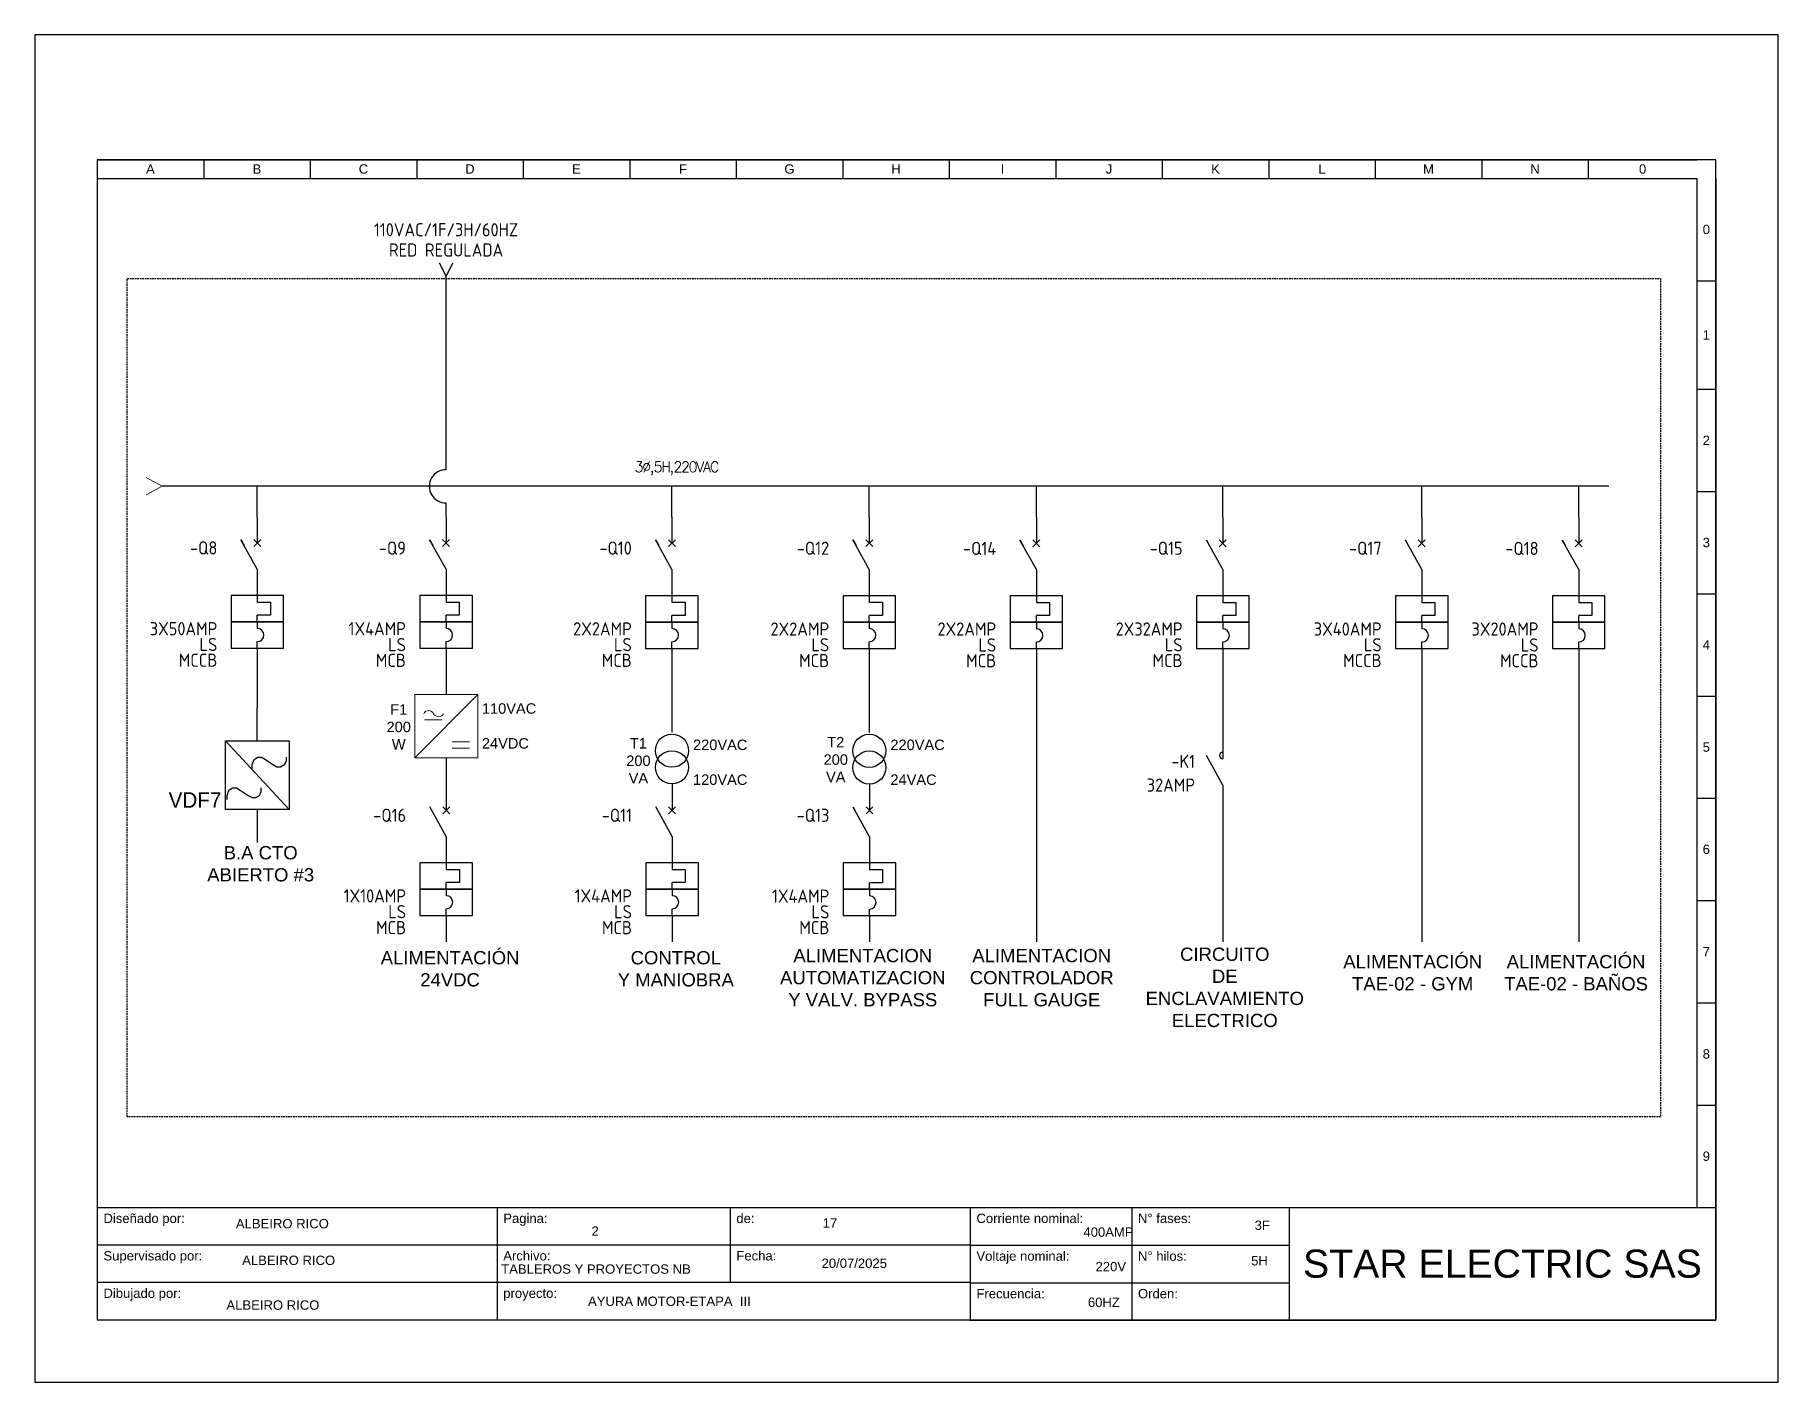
# Model space of a CAD drawing. Header units: millimetres. Extents: x 691 to 18605, y 670 to 10026.
# Drawn here: x 1788 to 2839, y 9213 to 10026 of the extents above; entities that cross this region are included whole.
import ezdxf
from ezdxf.enums import TextEntityAlignment as Align

# ---------------------------------------------------------------- set-up
doc = ezdxf.new("R2010")
doc.units = ezdxf.units.MM
doc.linetypes.add('DASHEDX2', pattern=[1.5, 1, -0.5])
for name, color, linetype in [('CO_TEXTO_1', 7, 'Continuous'), ('DESC', 150, 'Continuous'), ('PDF_Text', 7, 'Continuous'), ('PDF_textos', 7, 'Continuous'), ('SYMS', 7, 'Continuous'), ('TAGS', 150, 'Continuous'), ('XREFCHILD', 134, 'Continuous'), ('YEL_14_THHN', 2, 'Continuous')]:
    doc.layers.add(name, color=color, linetype=linetype)
doc.styles.add('PDF Century Gothic', font='GOTHIC.TTF')
doc.styles.add('ROMANS', font='romans')
doc.styles.get("Standard").update_dxf_attribs({"font": 'arial.ttf'})
doc.styles.add('WD_IEC', font='ISOCP2.shx', dxfattribs={"width": 0.9, "height": 4})

msp = doc.modelspace()

# ---------------------------------------------------------------- texts
at = {"color": 0, "linetype": 'DASHEDX2', "insert": (1983.7, 9622.1), "char_height": 6.3, "width": 46.93, "attachment_point": 1}
msp.add_mtext('\\pxqc;F1\\P200\\PW', dxfattribs=at)
at = {"color": 0, "linetype": 'DASHEDX2', "char_height": 6.3, "attachment_point": 1}
for s, insert in [('110VAC\\P\\P24VDC', (2057.3, 9622.7)), ('\\pxqc;T1\\P200\\PVA', (2128.2, 9601.7)), ('220VAC\\P\\P120VAC', (2184.6, 9600.8)), ('\\pxqc;T2\\P200\\PVA', (2247.2, 9602.4)), ('220VAC\\P\\P24VAC', (2303.6, 9600.8))]:
    msp.add_mtext_dynamic_manual_height_columns(s, width=46.93, gutter_width=31.5, heights=[0], dxfattribs=dict(at, insert=insert))
at = {"color": 0, "char_height": 7.984, "attachment_point": 1}
for s, width, insert in [('\\pxqc;B.A CTO ABIERTO #3', 68.832, (1889.5, 9536.6)), ('\\pxqc;ALIMENTACIÓN 24VDC', 68.832, (2003.7, 9473.3)), ('\\pxqc;CONTROL\\PY MANIOBRA', 68.832, (2139.8, 9473.3)), ('\\pxqc;ALIMENTACION AUTOMATIZACION\\PY VALV. BYPASS', 85.879, (2244, 9474.6)), ('\\pxqc;ALIMENTACION CONTROLADOR\\PFULL GAUGE', 85.879, (2351.9, 9474.6)), ('\\pxqc;CIRCUITO DE ENCLAVAMIENTO ELECTRICO', 68.832, (2470.8, 9475.4)), ('\\pxqc;ALIMENTACIÓN\\PTAE-02 - GYM', 90.415, (2573.3, 9470.9)), ('\\pxqc;ALIMENTACIÓN\\PTAE-02 - BAÑOS', 90.415, (2671.8, 9470.9))]:
    msp.add_mtext_dynamic_manual_height_columns(s, width=width, gutter_width=39.9, heights=[0], dxfattribs=dict(at, insert=insert))
at = {"layer": 'CO_TEXTO_1', "color": 0, "lineweight": 13, "insert": (2149.4, 9769.5), "char_height": 6.291, "attachment_point": 4, "rotation": 0, "style": 'ROMANS'}
msp.add_mtext('\\A1;{\\T0.85;\\P3∅,5H,220VAC}', dxfattribs=at)
at = {"layer": 'PDF_Text', "color": 0, "insert": (1868.4, 9564.4), "char_height": 9.31, "attachment_point": 4, "style": 'PDF Century Gothic'}
msp.add_mtext('VDF7', dxfattribs=at)

# ---------------------------------------------------------------- blocks, each defined once
blk = doc.blocks.new('*T3')
at = {"color": 0, "linetype": 'ByBlock', "lineweight": -2}
for p, q in [((0, 0), (139.92, 0)), ((0, 0), (0, -18)), ((64.08, 0), (64.08, -18)), ((101.44, 0), (101.44, -12)), ((139.92, 0), (139.92, -18)), ((0, -6), (139.92, -6)), ((0, -12), (139.92, -12)), ((0, -18), (139.92, -18))]:
    blk.add_line(p, q, dxfattribs=at)
at = {"color": 0, "char_height": 1.5, "attachment_point": 1}
for s, insert, width in [('{\\fArial|b0|i0|c162|p34;Diseñado por:}', (1, -1), 62.0824), ('{\\fArial|b0|i0|c162|p34;Pagina:}', (65.08, -1), 35.3574), ('{\\fArial|b0|i0|c162|p34;de}:', (102.44, -1), 36.4813), ('{\\fArial|b0|i0|c162|p34;Supervisado por:}', (1, -7), 62.0824), ('{\\fArial|b0|i0|c162|p34;Archivo:}', (65.08, -7), 35.3574), ('Fecha:', (102.44, -7), 36.4813), ('Dibujado por:', (1, -13), 62.0824), ('{\\fArial|b0|i0|c162|p34;proyecto:}', (65.08, -13), 73.8387)]:
    blk.add_mtext(s, dxfattribs=dict(at, insert=insert, width=width))
blk = doc.blocks.new('*T4')
at = {"color": 0, "linetype": 'ByBlock', "lineweight": -2}
for p, q in [((0, 0), (119.48, 0)), ((0, 0), (0, -18.07)), ((25.89, 0), (25.89, -18.07)), ((51.13, 0), (51.13, -18.07)), ((119.48, 0), (119.48, -18.07)), ((0, -6.05), (51.13, -6.05)), ((0, -12.07), (51.13, -12.07)), ((0, -18.07), (119.48, -18.07))]:
    blk.add_line(p, q, dxfattribs=at)
at = {"color": 0}
for s, insert, char_height, width, attachment_point in [('Corriente nominal:', (1, -1), 1.5, 23.894, 1), ('{\\fArial|b0|i0|c162|p34;N° fases:}', (26.89, -1), 1.5, 23.2313, 1), ('Voltaje nominal:', (1, -7.05), 1.5, 23.894, 1), ('{\\fArial|b0|i0|c162|p34;N° hilos:}', (26.89, -7.05), 1.5, 23.2313, 1), ('{\\fArial|b0|i0|c162|p34;STAR ELECTRIC SAS}', (85.3, -9.04), 4.5, 66.3536, 5), ('Frecuencia:', (1, -13.07), 1.5, 23.894, 1), ('{\\fArial|b0|i0|c162|p34;Orden}:', (26.89, -13.07), 1.5, 23.2313, 1)]:
    blk.add_mtext(s, dxfattribs=dict(at, insert=insert, char_height=char_height, width=width, attachment_point=attachment_point))
blk = doc.blocks.new('CAJETIN')
for p, q in [((0, 185.97), (-259.4, 185.97)), ((-259.4, 185.97), (-259.4, 0.07)), ((-259.4, 185.97), (-2.99, 185.97)), ((-259.4, 185.97), (-259.4, 182.97)), ((-242.33, 185.97), (-242.33, 182.97)), ((-225.26, 185.97), (-225.26, 182.97)), ((-208.19, 185.97), (-208.19, 182.97)), ((-191.12, 185.97), (-191.12, 182.97)), ((-174.05, 185.97), (-174.05, 182.97)), ((-156.98, 185.97), (-156.98, 182.97)), ((-139.91, 185.97), (-139.91, 182.97)), ((-122.84, 185.97), (-122.84, 182.97)), ((-105.77, 185.97), (-105.77, 182.97)), ((-88.7, 185.97), (-88.7, 182.97)), ((-71.64, 185.97), (-71.64, 182.97)), ((-54.57, 185.97), (-54.57, 182.97)), ((-37.5, 185.97), (-37.5, 182.97)), ((-20.43, 185.97), (-20.43, 182.97)), ((0, 0.07), (0, 185.97)), ((-259.4, 182.97), (-2.99, 182.97)), ((-3, 182.97), (-3, 18.07)), ((0, 182.97), (0, 18.07)), ((-3, 166.58), (0, 166.58)), ((-3, 149.19), (0, 149.19)), ((-3, 132.8), (0, 132.8)), ((-3, 116.41), (0, 116.41)), ((-3, 100.02), (0, 100.02)), ((-3, 83.63), (0, 83.63)), ((-3, 67.24), (0, 67.24)), ((-3, 50.85), (0, 50.85)), ((-3, 34.46), (0, 34.46)), ((-3, 18.07), (0, 18.07)), ((-259.4, 0.07), (0, 0.07))]:
    blk.add_line(p, q)
blk.add_lwpolyline([(-269.4, -9.93), (10, -9.93), (10, 205.97), (-269.4, 205.97)], close=True)
for name, p in [('*T3', (-259.4, 18.07)), ('*T4', (-119.48, 18.07))]:
    blk.add_blockref(name, p)
blk.add_text('0', height=1.5).set_placement((-2.08, 174.04))
at = {"char_height": 1.5, "attachment_point": 5}
for s, insert, width in [('A', (-250.87, 184.47), 17.0695), ('B', (-233.8, 184.47), 17.0695), ('C', (-216.73, 184.47), 17.0695), ('D', (-199.66, 184.47), 17.0695), ('E', (-182.59, 184.47), 17.0695), ('F', (-165.52, 184.47), 17.0695), ('G', (-148.45, 184.47), 17.0695), ('H', (-131.38, 184.47), 17.0695), ('I', (-114.31, 184.47), 17.0695), ('J', (-97.24, 184.47), 17.0695), ('K', (-80.17, 184.47), 17.0695), ('L', (-63.1, 184.47), 17.0695), ('M', (-46.03, 184.47), 17.0695), ('N', (-28.96, 184.47), 17.0695), ('0', (-11.71, 184.47), 17.4362), ('1', (-1.5, 157.89), 3), ('2', (-1.5, 141), 3), ('3', (-1.5, 124.61), 3), ('4', (-1.5, 108.22), 3), ('5', (-1.5, 91.83), 3), ('6', (-1.5, 75.44), 3), ('7', (-1.5, 59.05), 3), ('8', (-1.5, 42.66), 3), ('9', (-1.5, 26.27), 3)]:
    blk.add_mtext(s, dxfattribs=dict(at, insert=insert, width=width))
for tag, p in [('DISEÑADO_POR', (-230.86, 14.78)), ('SUPERVISADO_POR', (-229.59, 8.32)), ('DIBUJADO_POR', (-231.25, 2.42))]:
    blk.add_attdef(tag, text='', height=1.5).set_placement(p, align=Align.MIDDLE)
for tag, p in [('PAGINA', (-180.19, 13.54)), ('DE', (-143.12, 14.83)), ('A', (-97.02, 13.49)), ('F', (-73.9, 14.47)), ('ARCHIVO', (-179.45, 8.2)), ('FECHA', (-143.31, 8.38)), ('V', (-96.96, 8.58)), ('H', (-74.46, 8.76)), ('PROYECTO', (-180.75, 3.04)), ('HZ', (-98.06, 2.87)), ('OR', (-74.83, 2.5))]:
    blk.add_attdef(tag, p, '', height=1.5)
blk = doc.blocks.new('VCB11Q9')
for p, q in [((0, 7.5), (0, 2.5)), ((0, -2.5), (-3.12, 3.12)), ((-3.12, 3.12), (-2.52, 2.03)), ((-0.66, 1.84), (0.66, 3.16)), ((-0.66, 3.16), (0.66, 1.84)), ((0, -2.5), (0, -7.5)), ((0, -7.5), (0, -8.75)), ((0, -8.75), (2.5, -8.75)), ((2.5, -8.75), (2.5, -11.25)), ((0, -12.5), (0, -11.25)), ((2.5, -11.25), (0, -11.25)), ((0, -12.5), (0, -13.75)), ((0, -17.5), (0, -16.25)), ((0, -17.5), (0, -22.5))]:
    blk.add_line(p, q)
for points in [[(-5, -7.5), (-5, -12.5), (5, -12.5), (5, -7.5)], [(-5, -12.5), (-5, -17.5), (5, -17.5), (5, -12.5)]]:
    blk.add_lwpolyline(points, close=True)
blk.add_arc((0, -15), 1.25, 270, 90)
at = {"style": 'WD_IEC'}
for tag, p in [('INST', (-7.62, 6.3)), ('LOC', (-7.62, 3.3)), ('TAG1', (-7.62, 0.3)), ('RATING1', (-7.62, -2.7)), ('DESC1', (-7.62, -15.05)), ('DESC2', (-7.62, -18.05)), ('DESC3', (-7.62, -21.05))]:
    blk.add_attdef(tag, text='', height=2.5, dxfattribs=at).set_placement(p, align=Align.RIGHT)
blk.add_attdef('TERM01', text='', height=2, rotation=90, dxfattribs=at).set_placement((-1, 7.5), align=Align.RIGHT)
at = {"style": 'WD_IEC', "flags": 1}
for tag, p, height in [('X2TERM01', (0, 7.5), 0.32), ('X4LINK', (-2.15, 0), 0.32), ('X1LINK', (0.02, 0), 0.32), ('CONTACT', (-5.15, -7.55), 1), ('COMMON', (-3.9, -8.8), 1), ('ASSYCODE', (0.69, -18.77), 1), ('FAMILY', (0.69, -20.27), 1), ('X8TERM02', (0, -22.5), 0.32), ('CATDESC', (0.69, -21.77), 1)]:
    blk.add_attdef(tag, p, '', height=height, dxfattribs=at)
at = {"style": 'WD_IEC', "flags": 9}
for tag, p in [('MFG', (7.81, 5.44)), ('CAT', (7.81, 2.94))]:
    blk.add_attdef(tag, text='', height=1.5, dxfattribs=at).set_placement(p, align=Align.RIGHT)
at = {"lineweight": 15, "style": 'WD_IEC'}
blk.add_attdef('XREF', text='', height=2.5, dxfattribs=at).set_placement((-7.62, -12.05), align=Align.RIGHT)
at = {"style": 'WD_IEC'}
blk.add_attdef('TERM02', (-1, -22.5), '', height=2, rotation=90, dxfattribs=at)
blk = doc.blocks.new('VMS21P')
for p, q in [((0, 7.5), (0, 2.5)), ((0, -2.5), (-3.12, 3.12)), ((0, -2.5), (0, -7.5))]:
    blk.add_line(p, q)
blk.add_arc((0, 3.12), 0.625, 90, 270)
at = {"style": 'WD_IEC'}
for tag, p in [('INST', (-5.25, 6.75)), ('LOC', (-5.25, 3.75)), ('TAG2', (-5.25, 0.75)), ('XREF', (-5.25, -3.75)), ('DESC1', (-5.25, -6.75)), ('DESC2', (-5.25, -9.75)), ('DESC3', (-5.25, -12.75))]:
    blk.add_attdef(tag, text='', height=2.5, dxfattribs=at).set_placement(p, align=Align.RIGHT)
blk.add_attdef('TERM01', text='', height=2, rotation=90, dxfattribs=at).set_placement((-1, 7.5), align=Align.RIGHT)
at = {"style": 'WD_IEC', "flags": 1}
for tag, p, height in [('X2TERM01', (0, 7.5), 0.32), ('X4LINK', (-2.91, 0), 0.32), ('X1LINK', (-0.5, 0), 0.32), ('CONTACT', (4, -3.5), 1), ('FAMILY', (4, -5), 1), ('X8TERM02', (0, -7.5), 0.32)]:
    blk.add_attdef(tag, p, '', height=height, dxfattribs=at)
at = {"style": 'WD_IEC'}
blk.add_attdef('TERM02', (-1, -7.5), '', height=2, rotation=90, dxfattribs=at)
blk = doc.blocks.new('HA1X2Y')
blk.add_lwpolyline([(1.25, 2.5), (0, 0), (-1.25, 2.5)])
at = {"style": 'WD_IEC', "flags": 8}
for tag, p in [('DESC1', (0, 7.6)), ('DESC2', (0, 3.75))]:
    blk.add_attdef(tag, text='', height=2.5, dxfattribs=at).set_placement(p, align=Align.CENTER)
at = {"style": 'WD_IEC', "flags": 1}
blk.add_attdef('X8TERM01', (0, 0), '', height=0.32, dxfattribs=at)

# ---------------------------------------------------------------- linework, layer by layer
at = {"color": 0, "lineweight": 0}
for p in [(1854.8, 9758.8), (1854.8, 9748.4)]:
    msp.add_line(p, (1864.6, 9753.6), dxfattribs=at)
at = {"color": 0}
for p, q in [((1921.9, 9640.1), (1921.9, 9620)), ((2035.7, 9640), (2035.8, 9628)), ((2171.9, 9640), (2171.9, 9616.3)), ((2290.9, 9639.9), (2290.9, 9616.2)), ((2391.6, 9639.8), (2391.6, 9616.1)), ((2504, 9639.9), (2504, 9616.2)), ((2624, 9639.9), (2624, 9478.9)), ((2718.6, 9639.8), (2718.6, 9478.9)), ((1921.9, 9600), (1921.9, 9620)), ((1921.9, 9558.7), (1921.9, 9538.7)), ((2504, 9557.5), (2504, 9478.9))]:
    msp.add_line(p, q, dxfattribs=at)
at = {"color": 0, "linetype": 'DASHEDX2'}
msp.add_lwpolyline([(1843.5, 9878.8), (2768, 9878.8), (2768, 9373.3), (1843.5, 9373.3)], close=True, dxfattribs=at)
at = {"color": 0, "lineweight": 0}
msp.add_lwpolyline([(2016.8, 9628), (2054.8, 9628), (2054.8, 9589.9), (2016.8, 9589.9)], close=True, dxfattribs=at)
for points in [[(2054.8, 9628), (2016.8, 9589.9)], [(2022.7, 9612.7), (2033.2, 9612.7)], [(2039.3, 9599.5), (2049.8, 9599.5)], [(2039.3, 9595.7), (2049.8, 9595.7)]]:
    msp.add_lwpolyline(points, dxfattribs=at)
msp.add_lwpolyline([(2022.2, 9616.3, -0.676095), (2028.2, 9616.3, 0.56786), (2034.2, 9616.3, -2.272576)], format="xyb", dxfattribs=at)
at = {"color": 0}
for centre in [(2171.9, 9594.1), (2290.9, 9594), (2171.9, 9584.1), (2290.9, 9584)]:
    msp.add_circle(centre, 10, dxfattribs=at)
msp.add_arc((2035.6, 9753.5), 10, 89.086, 270.8105, dxfattribs=at)
at = {"layer": 'PDF_textos', "color": 0, "lineweight": 25}
for points in [[(1941.1, 9558.7), (1902.8, 9600), (1941.1, 9600), (1941.1, 9558.7), (1902.8, 9558.7), (1902.8, 9600)], [(1918.7, 9583.4), (1918.7, 9585.7), (1920, 9588.9), (1922.3, 9590.2), (1924.5, 9590.2), (1926.8, 9588.9), (1931.3, 9585.7), (1933.6, 9584.4), (1935.9, 9584.4), (1938.2, 9585.7), (1939.5, 9588), (1939.5, 9590.2)], [(1903.7, 9564.6), (1903.7, 9567.2), (1904.7, 9570.4), (1907, 9571.7), (1909.3, 9571.7), (1911.5, 9570.4), (1916.4, 9567.2), (1918.7, 9565.9), (1921, 9565.9), (1923.2, 9567.2), (1924.2, 9569.5), (1924.2, 9571.7)]]:
    msp.add_lwpolyline(points, dxfattribs=at)
at = {"layer": 'YEL_14_THHN', "color": 0}
for p, q in [((2035.7, 9763.5), (2035.7, 9880.1)), ((2736.7, 9753.6), (1864.6, 9753.6)), ((1921.9, 9735.2), (1921.9, 9753.5)), ((2035.7, 9735.2), (2035.7, 9743.5)), ((2171.9, 9735.1), (2171.9, 9753.4)), ((2290.9, 9735), (2290.9, 9753.4)), ((2391.6, 9735), (2391.6, 9753.3)), ((2504, 9735), (2504, 9753.3)), ((2624, 9735), (2624, 9753.3)), ((2718.6, 9735), (2718.6, 9753.3)), ((2171.9, 9616.3), (2171.9, 9605.2)), ((2290.9, 9616.2), (2290.9, 9605.1)), ((2391.6, 9616.1), (2391.6, 9478.9)), ((2504, 9616.2), (2504, 9605.1)), ((2035.8, 9589.9), (2035.8, 9574.1)), ((2172, 9574.1), (2172, 9558.2)), ((2291, 9574), (2291, 9558.2))]:
    msp.add_line(p, q, dxfattribs=at)

# ---------------------------------------------------------------- block references
at = {"color": 0}
ref = msp.add_blockref('CAJETIN', (2801.2, 9250.8), dxfattribs=dict(at, xscale=3.761929394681115, yscale=3.761929394681115, zscale=3.761929394681115))
ref.add_attrib('5H', '5H', (2521.1, 9283.8), dxfattribs={"height": 5.64})
ref.add_attrib('3F', '3F', (2523.2, 9305.2), dxfattribs={"height": 5.64})
ref.add_attrib('HZ', '60HZ', dxfattribs={"height": 5.64}).set_placement((2432.3, 9261.6), align=Align.MIDDLE)
ref.add_attrib('V', '220V', dxfattribs={"height": 5.64}).set_placement((2436.5, 9283.1), align=Align.MIDDLE)
ref.add_attrib('A', '400AMP', dxfattribs={"height": 5.64}).set_placement((2435.1, 9303.9), align=Align.MIDDLE)
ref.add_attrib('PROYECTO', 'AYURA MOTOR-ETAPA  III', dxfattribs={"height": 5.643}).set_placement((2121.3, 9262.2), align=Align.MIDDLE_LEFT)
ref.add_attrib('ARCHIVO', 'TABLEROS Y PROYECTOS NB', dxfattribs={"height": 5.643}).set_placement((2126.1, 9281.6), align=Align.MIDDLE)
ref.add_attrib('DE', '17', (2262.8, 9306.6), dxfattribs={"height": 5.64})
ref.add_attrib('PAGINA', '2', (2123.4, 9301.7), dxfattribs={"height": 5.64})
ref.add_attrib('FECHA', '20/07/2025', (2262.1, 9282.3), dxfattribs={"height": 5.64})
ref.add_attrib('DIBUJADO_POR', 'ALBEIRO RICO', dxfattribs={"height": 5.643}).set_placement((1931.3, 9259.9), align=Align.MIDDLE)
ref.add_attrib('SUPERVISADO_POR', 'ALBEIRO RICO', dxfattribs={"height": 5.643}).set_placement((1940.8, 9286.9), align=Align.MIDDLE)
ref.add_attrib('DISEÑADO_POR', 'ALBEIRO RICO', dxfattribs={"height": 5.643}).set_placement((1937, 9309), align=Align.MIDDLE)
at = {"layer": 'SYMS', "color": 0}
ref = msp.add_blockref('HA1X2Y', (2035.7, 9880.1), dxfattribs=dict(at, xscale=3.170878376089944, yscale=3.170878376089944, zscale=3.170878376089944))
ref.add_attrib('DESC2', 'RED REGULADA', dxfattribs={"layer": 'DESC', "height": 7.927, "style": 'WD_IEC', "flags": 8}).set_placement((2035.7, 9892), align=Align.CENTER)
ref.add_attrib('DESC1', '110VAC/1F/3H/60HZ', dxfattribs={"layer": 'DESC', "height": 7.927, "style": 'WD_IEC', "flags": 8}).set_placement((2035.7, 9904.2), align=Align.CENTER)
ref = msp.add_blockref('VCB11Q9', (1921.9, 9711.4), dxfattribs=dict(at, xscale=3.170878376089944, yscale=3.170878376089944, zscale=3.170878376089944))
ref.add_attrib('TAG1', '-Q8', dxfattribs={"layer": 'TAGS', "height": 7.93, "style": 'WD_IEC'}).set_placement((1897.8, 9712.4), align=Align.RIGHT)
ref.add_attrib('DESC1', '3X50AMP', dxfattribs={"layer": 'DESC', "height": 7.93, "style": 'WD_IEC'}).set_placement((1897.8, 9663.7), align=Align.RIGHT)
ref.add_attrib('DESC2', 'LS', dxfattribs={"layer": 'DESC', "height": 7.93, "style": 'WD_IEC'}).set_placement((1897.8, 9654.2), align=Align.RIGHT)
ref.add_attrib('DESC3', 'MCCB', dxfattribs={"layer": 'DESC', "height": 7.93, "style": 'WD_IEC'}).set_placement((1897.8, 9644.7), align=Align.RIGHT)
ref = msp.add_blockref('VCB11Q9', (2035.7, 9711.4), dxfattribs=dict(at, xscale=3.170878376089944, yscale=3.170878376089944, zscale=3.170878376089944))
ref.add_attrib('TAG1', '-Q9', dxfattribs={"layer": 'TAGS', "height": 7.93, "style": 'WD_IEC'}).set_placement((2011.5, 9712.3), align=Align.RIGHT)
ref.add_attrib('DESC1', '1X4AMP', dxfattribs={"layer": 'DESC', "height": 7.93, "style": 'WD_IEC'}).set_placement((2011.5, 9663.7), align=Align.RIGHT)
ref.add_attrib('DESC2', 'LS', dxfattribs={"layer": 'DESC', "height": 7.93, "style": 'WD_IEC'}).set_placement((2011.5, 9654.1), align=Align.RIGHT)
ref.add_attrib('DESC3', 'MCB', dxfattribs={"layer": 'DESC', "height": 7.93, "style": 'WD_IEC'}).set_placement((2011.5, 9644.6), align=Align.RIGHT)
ref = msp.add_blockref('VCB11Q9', (2171.9, 9711.3), dxfattribs=dict(at, xscale=3.170878376089944, yscale=3.170878376089944, zscale=3.170878376089944))
ref.add_attrib('TAG1', '-Q10', dxfattribs={"layer": 'TAGS', "height": 7.93, "style": 'WD_IEC'}).set_placement((2147.7, 9712.3), align=Align.RIGHT)
ref.add_attrib('DESC1', '2X2AMP', dxfattribs={"layer": 'DESC', "height": 7.93, "style": 'WD_IEC'}).set_placement((2147.7, 9663.6), align=Align.RIGHT)
ref.add_attrib('DESC2', 'LS', dxfattribs={"layer": 'DESC', "height": 7.93, "style": 'WD_IEC'}).set_placement((2147.7, 9654.1), align=Align.RIGHT)
ref.add_attrib('DESC3', 'MCB', dxfattribs={"layer": 'DESC', "height": 7.93, "style": 'WD_IEC'}).set_placement((2147.7, 9644.6), align=Align.RIGHT)
ref = msp.add_blockref('VCB11Q9', (2290.9, 9711.3), dxfattribs=dict(at, xscale=3.170878376089944, yscale=3.170878376089944, zscale=3.170878376089944))
ref.add_attrib('TAG1', '-Q12', dxfattribs={"layer": 'TAGS', "height": 7.93, "style": 'WD_IEC'}).set_placement((2266.7, 9712.2), align=Align.RIGHT)
ref.add_attrib('DESC1', '2X2AMP', dxfattribs={"layer": 'DESC', "height": 7.93, "style": 'WD_IEC'}).set_placement((2266.7, 9663.5), align=Align.RIGHT)
ref.add_attrib('DESC2', 'LS', dxfattribs={"layer": 'DESC', "height": 7.93, "style": 'WD_IEC'}).set_placement((2266.7, 9654), align=Align.RIGHT)
ref.add_attrib('DESC3', 'MCB', dxfattribs={"layer": 'DESC', "height": 7.93, "style": 'WD_IEC'}).set_placement((2266.7, 9644.5), align=Align.RIGHT)
ref = msp.add_blockref('VCB11Q9', (2391.6, 9711.2), dxfattribs=dict(at, xscale=3.170878376089944, yscale=3.170878376089944, zscale=3.170878376089944))
ref.add_attrib('TAG1', '-Q14', dxfattribs={"layer": 'TAGS', "height": 7.93, "style": 'WD_IEC'}).set_placement((2367.4, 9712.1), align=Align.RIGHT)
ref.add_attrib('DESC1', '2X2AMP', dxfattribs={"layer": 'DESC', "height": 7.93, "style": 'WD_IEC'}).set_placement((2367.4, 9663.5), align=Align.RIGHT)
ref.add_attrib('DESC2', 'LS', dxfattribs={"layer": 'DESC', "height": 7.93, "style": 'WD_IEC'}).set_placement((2367.4, 9653.9), align=Align.RIGHT)
ref.add_attrib('DESC3', 'MCB', dxfattribs={"layer": 'DESC', "height": 7.93, "style": 'WD_IEC'}).set_placement((2367.4, 9644.4), align=Align.RIGHT)
ref = msp.add_blockref('VCB11Q9', (2504, 9711.2), dxfattribs=dict(at, xscale=3.170878376089944, yscale=3.170878376089944, zscale=3.170878376089944))
ref.add_attrib('TAG1', '-Q15', dxfattribs={"layer": 'TAGS', "height": 7.93, "style": 'WD_IEC'}).set_placement((2479.8, 9712.2), align=Align.RIGHT)
ref.add_attrib('DESC1', '2X32AMP', dxfattribs={"layer": 'DESC', "height": 7.93, "style": 'WD_IEC'}).set_placement((2479.8, 9663.5), align=Align.RIGHT)
ref.add_attrib('DESC2', 'LS', dxfattribs={"layer": 'DESC', "height": 7.93, "style": 'WD_IEC'}).set_placement((2479.8, 9654), align=Align.RIGHT)
ref.add_attrib('DESC3', 'MCB', dxfattribs={"layer": 'DESC', "height": 7.93, "style": 'WD_IEC'}).set_placement((2479.8, 9644.5), align=Align.RIGHT)
ref = msp.add_blockref('VCB11Q9', (2624, 9711.2), dxfattribs=dict(at, xscale=3.170878376089944, yscale=3.170878376089944, zscale=3.170878376089944))
ref.add_attrib('TAG1', '-Q17', dxfattribs={"layer": 'TAGS', "height": 7.93, "style": 'WD_IEC'}).set_placement((2599.8, 9712.2), align=Align.RIGHT)
ref.add_attrib('DESC1', '3X40AMP', dxfattribs={"layer": 'DESC', "height": 7.93, "style": 'WD_IEC'}).set_placement((2599.8, 9663.5), align=Align.RIGHT)
ref.add_attrib('DESC2', 'LS', dxfattribs={"layer": 'DESC', "height": 7.93, "style": 'WD_IEC'}).set_placement((2599.8, 9654), align=Align.RIGHT)
ref.add_attrib('DESC3', 'MCCB', dxfattribs={"layer": 'DESC', "height": 7.93, "style": 'WD_IEC'}).set_placement((2599.8, 9644.5), align=Align.RIGHT)
ref = msp.add_blockref('VCB11Q9', (2718.6, 9711.2), dxfattribs=dict(at, xscale=3.170878376089944, yscale=3.170878376089944, zscale=3.170878376089944))
ref.add_attrib('TAG1', '-Q18', dxfattribs={"layer": 'TAGS', "height": 7.93, "style": 'WD_IEC'}).set_placement((2694.4, 9712.1), align=Align.RIGHT)
ref.add_attrib('DESC1', '3X20AMP', dxfattribs={"layer": 'DESC', "height": 7.93, "style": 'WD_IEC'}).set_placement((2694.4, 9663.5), align=Align.RIGHT)
ref.add_attrib('DESC2', 'LS', dxfattribs={"layer": 'DESC', "height": 7.93, "style": 'WD_IEC'}).set_placement((2694.4, 9653.9), align=Align.RIGHT)
ref.add_attrib('DESC3', 'MCCB', dxfattribs={"layer": 'DESC', "height": 7.93, "style": 'WD_IEC'}).set_placement((2694.4, 9644.4), align=Align.RIGHT)
ref = msp.add_blockref('VMS21P', (2504, 9581.3), dxfattribs=dict(at, xscale=3.170878376089944, yscale=3.170878376089944, zscale=3.170878376089944))
ref.add_attrib('XREF', '32AMP', dxfattribs={"layer": 'XREFCHILD', "height": 7.93, "style": 'WD_IEC'}).set_placement((2487.3, 9569.4), align=Align.RIGHT)
ref.add_attrib('TAG2', '-K1', dxfattribs={"layer": 'TAGS', "height": 7.93, "style": 'WD_IEC'}).set_placement((2487.3, 9583.7), align=Align.RIGHT)
ref = msp.add_blockref('VCB11Q9', (2035.8, 9550.3), dxfattribs=dict(at, xscale=3.170878376089944, yscale=3.170878376089944, zscale=3.170878376089944))
ref.add_attrib('TAG1', '-Q16', dxfattribs={"layer": 'TAGS', "height": 7.93, "style": 'WD_IEC'}).set_placement((2011.6, 9551.2), align=Align.RIGHT)
ref.add_attrib('DESC1', '1X10AMP', dxfattribs={"layer": 'DESC', "height": 7.93, "style": 'WD_IEC'}).set_placement((2011.6, 9502.6), align=Align.RIGHT)
ref.add_attrib('DESC2', 'LS', dxfattribs={"layer": 'DESC', "height": 7.93, "style": 'WD_IEC'}).set_placement((2011.6, 9493.1), align=Align.RIGHT)
ref.add_attrib('DESC3', 'MCB', dxfattribs={"layer": 'DESC', "height": 7.93, "style": 'WD_IEC'}).set_placement((2011.6, 9483.5), align=Align.RIGHT)
ref = msp.add_blockref('VCB11Q9', (2172, 9550.3), dxfattribs=dict(at, xscale=3.170878376089944, yscale=3.170878376089944, zscale=3.170878376089944))
ref.add_attrib('TAG1', '-Q11', dxfattribs={"layer": 'TAGS', "height": 7.93, "style": 'WD_IEC'}).set_placement((2147.8, 9551.2), align=Align.RIGHT)
ref.add_attrib('DESC1', '1X4AMP', dxfattribs={"layer": 'DESC', "height": 7.93, "style": 'WD_IEC'}).set_placement((2147.8, 9502.6), align=Align.RIGHT)
ref.add_attrib('DESC2', 'LS', dxfattribs={"layer": 'DESC', "height": 7.93, "style": 'WD_IEC'}).set_placement((2147.8, 9493.1), align=Align.RIGHT)
ref.add_attrib('DESC3', 'MCB', dxfattribs={"layer": 'DESC', "height": 7.93, "style": 'WD_IEC'}).set_placement((2147.8, 9483.5), align=Align.RIGHT)
ref = msp.add_blockref('VCB11Q9', (2291, 9550.2), dxfattribs=dict(at, xscale=3.170878376089944, yscale=3.170878376089944, zscale=3.170878376089944))
ref.add_attrib('TAG1', '-Q13', dxfattribs={"layer": 'TAGS', "height": 7.93, "style": 'WD_IEC'}).set_placement((2266.8, 9551.2), align=Align.RIGHT)
ref.add_attrib('DESC1', '1X4AMP', dxfattribs={"layer": 'DESC', "height": 7.93, "style": 'WD_IEC'}).set_placement((2266.8, 9502.5), align=Align.RIGHT)
ref.add_attrib('DESC2', 'LS', dxfattribs={"layer": 'DESC', "height": 7.93, "style": 'WD_IEC'}).set_placement((2266.8, 9493), align=Align.RIGHT)
ref.add_attrib('DESC3', 'MCB', dxfattribs={"layer": 'DESC', "height": 7.93, "style": 'WD_IEC'}).set_placement((2266.8, 9483.5), align=Align.RIGHT)

msp.set_redraw_order([(e.dxf.handle, doc.entitydb.next_handle()) for e in msp.query("TEXT MTEXT ATTDEF DIMENSION ARC_DIMENSION")])  # texts and dimensions are drawn at this point

doc.saveas('drawing.dxf')
